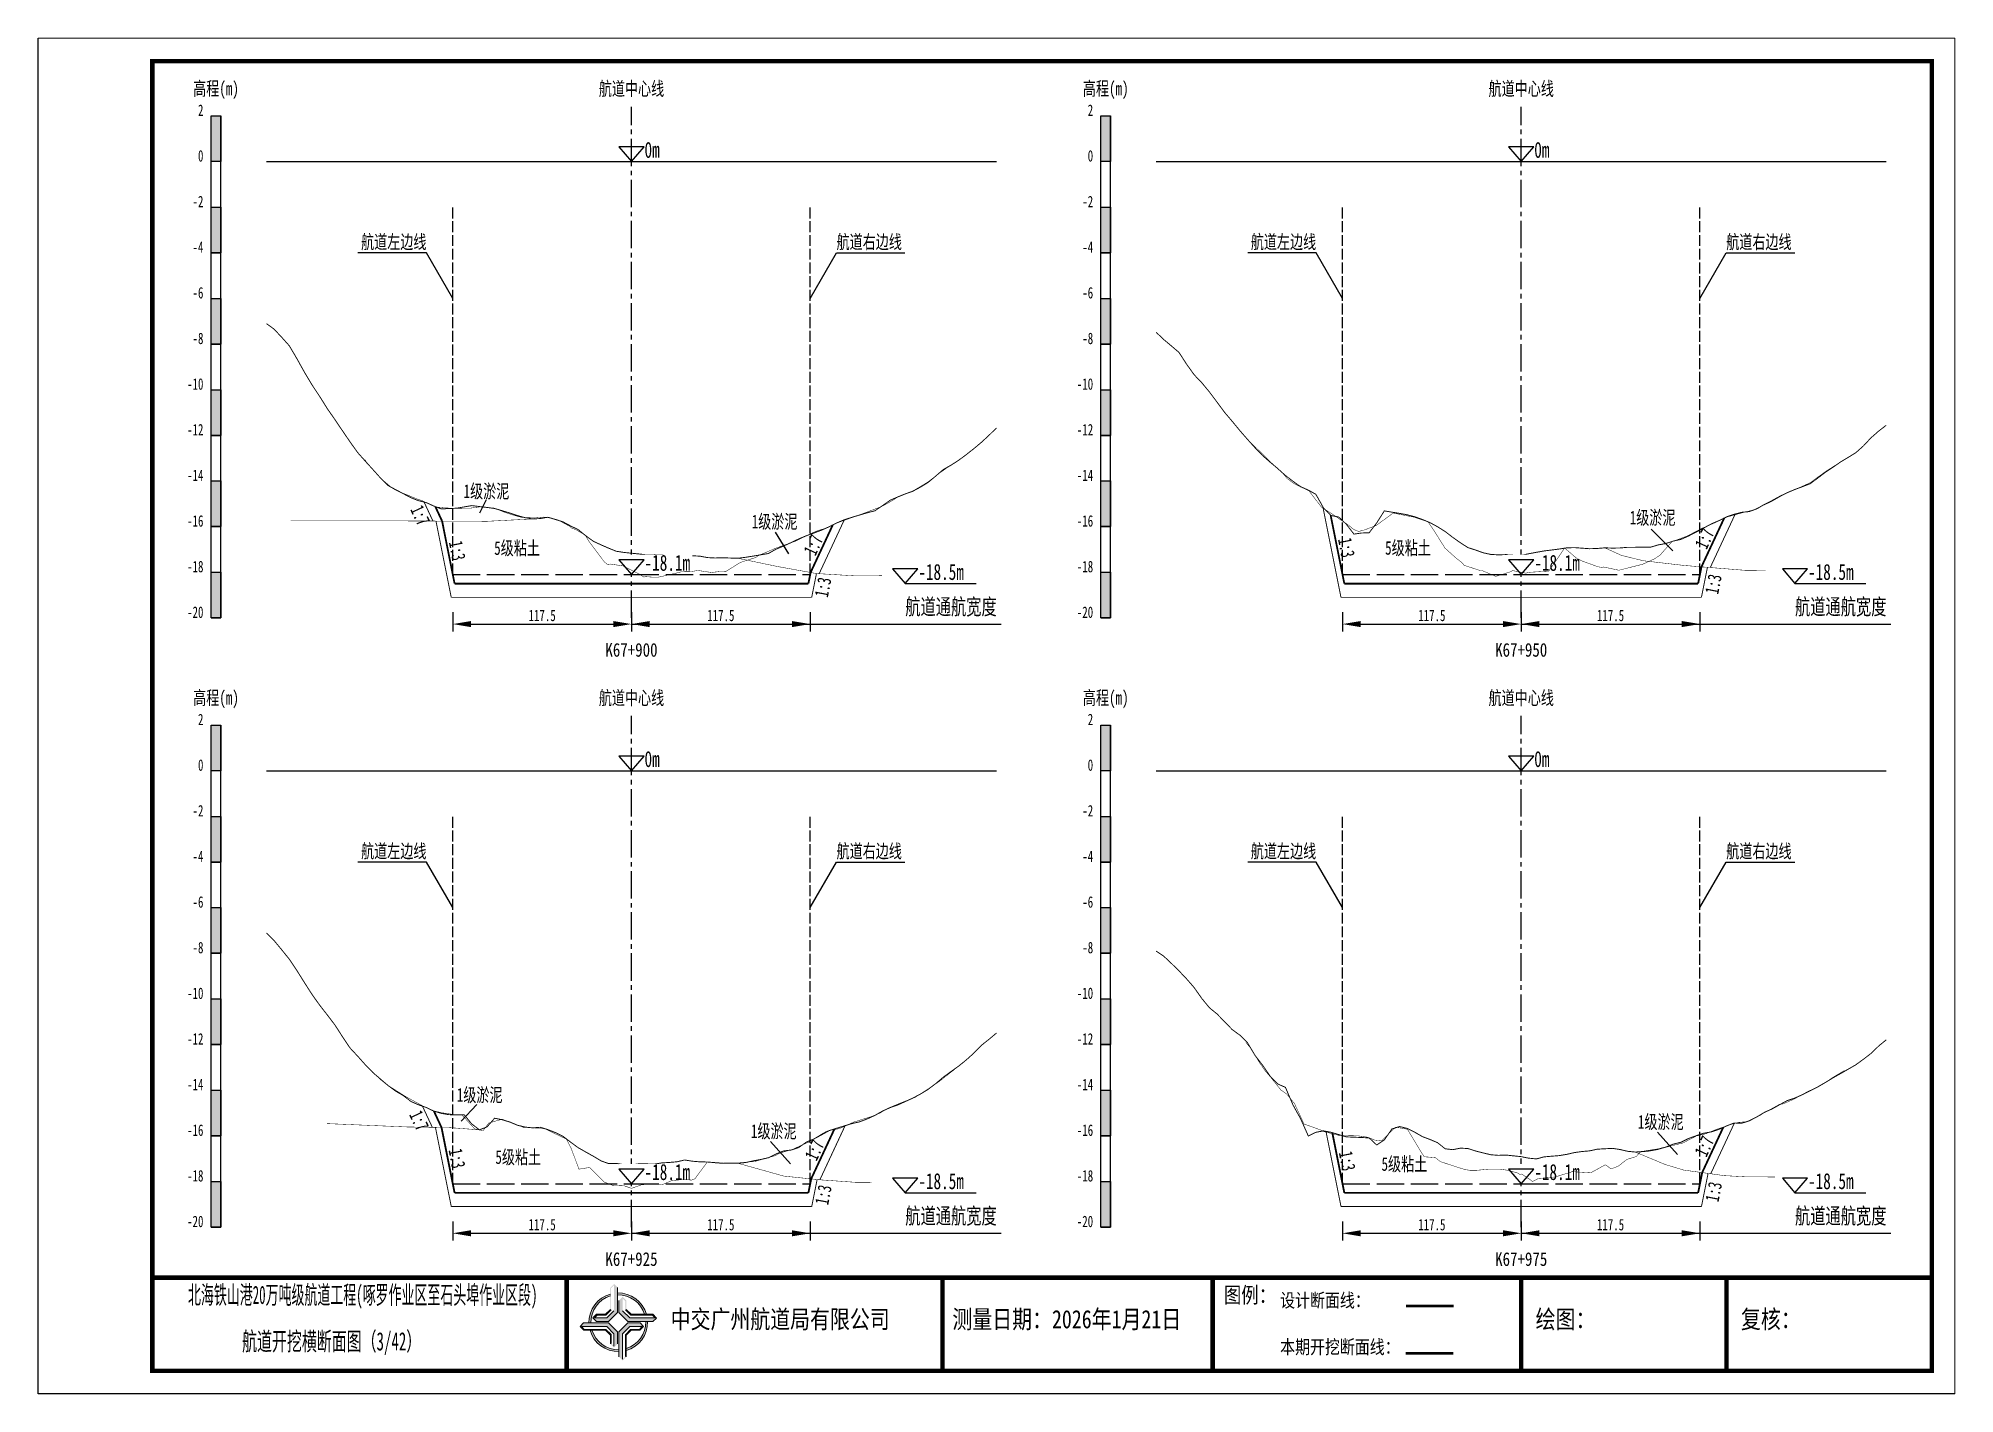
# Paper-space layout 'HDM_6' of a CAD drawing. Header units: millimetres. Extents: x 0 to 420, y 0 to 297.
# The model-space entities are those that its viewports show. They can reach past a viewport. Long polylines and large blocks are cut down to what shows.
import ezdxf
from ezdxf.enums import TextEntityAlignment as Align

# ---------------------------------------------------------------- set-up
doc = ezdxf.new("R2010")
doc.units = ezdxf.units.MM
for name, pattern in [('ACAD_ISO02W100', [15, 12, -3]), ('ACAD_ISO05W100', [33, 24, -3, 0, -3, 0, -3]), ('CENTER2', [1.125, 0.75, -0.125, 0.125, -0.125])]:
    doc.linetypes.add(name, pattern=pattern)
for name, color, linetype in [('0-图框图名', 2, 'Continuous'), ('0-桩号', 1, 'Continuous'), ('0-航道左右边线标注', 8, 'Continuous'), ('1-疏浚底高', 7, 'Continuous'), ('1-通航宽度', 7, 'Continuous'), ('1-通航底高', 7, 'Continuous'), ('202601', 5, 'Continuous'), ('DMX', 20, 'Continuous'), ('L1', 7, 'Continuous'), ('图幅外框线', 145, 'Continuous'), ('地质分层', 6, 'Continuous'), ('坡比', 1, 'Continuous'), ('尺寸标注', 1, 'Continuous'), ('开挖线', 4, 'Continuous'), ('标尺', 7, 'Continuous'), ('超挖线', 3, 'Continuous'), ('辅助框', 7, 'Continuous'), ('通航底面线', 7, 'ACAD_ISO02W100')]:
    doc.layers.add(name, color=color, linetype=linetype)
doc.styles.get("Standard").update_dxf_attribs({"font": 'arial.ttf'})
doc.styles.add('仿宋', font='仿宋_GB2312.ttf', dxfattribs={"width": 0.8})
doc.styles.add('仿宋GB2312', font='仿宋_GB2312.ttf', dxfattribs={"width": 0.7, "height": 2.5})
doc.styles.add('仿宋体', font='仿宋_GB2312.ttf', dxfattribs={"width": 0.8})
doc.dimstyles.new('2000', dxfattribs={"dimtxt": 3, "dimasz": 2.5, "dimexe": 1.25, "dimexo": 0.625, "dimtad": 1, "dimlfac": 2, "dimdsep": 46, "dimtxsty": 'Standard', "dimcen": 2.5, "dimadec": 0, "dimazin": 0, "dimtfac": 1, "dimtmove": 0, "dimatfit": 3, "dimfxl": 0, "dimarcsym": 0})

psp = doc.layouts.new('HDM_6')

msp = doc.modelspace()

# ---------------------------------------------------------------- texts
at = {"layer": '0-航道左右边线标注', "style": '仿宋', "width": 0.7}
for p in [(85.05983064061861, -2274.499999999984), (280.0598306419438, -2274.499999999984), (85.05983064162463, -2407.999999999984), (280.0598306419438, -2407.999999999984)]:
    msp.add_text('航道左边线', height=3, dxfattribs=at).set_placement(p, align=Align.BOTTOM_RIGHT)
for p in [(174.9401693584154, -2274.500000000016), (369.9401693584154, -2274.500000000016), (174.9401693581594, -2408.000000000016), (369.9401693598044, -2408.000000000016)]:
    msp.add_text('航道右边线', height=3, dxfattribs=at).set_placement(p, align=Align.BOTTOM_LEFT)
at = {"layer": '1-通航宽度', "style": '仿宋', "width": 0.7}
for p in [(190, -2354.85), (385, -2354.85), (190, -2488.35), (385, -2488.35)]:
    msp.add_text('航道通航宽度', height=3.5, dxfattribs=at).set_placement(p, align=Align.BOTTOM_LEFT)
at = {"layer": 'L1', "style": '仿宋', "width": 0.7}
for p in [(129.9999999999996, -2238.52892156085), (324.9999999999995, -2238.52892156085), (129.9999999999996, -2372.028921559919), (324.9999999999995, -2372.028921559919)]:
    msp.add_text('航道中心线', height=3, dxfattribs=at).set_placement(p, align=Align.MIDDLE_CENTER)
for p in [(132.856123795325, -2253.679669429315), (327.8561237953249, -2253.679669429315), (132.856123795325, -2387.179669428384), (327.8561237953249, -2387.179669428384)]:
    msp.add_text('0m ', height=3.5, dxfattribs=at).set_placement(p)
at = {"layer": '地质分层', "linetype": 'Continuous', "style": '仿宋GB2312', "width": 0.7}
for s, p in [('1级淤泥', (98.21425786266461, -2326.741917085932)), ('1级淤泥', (353.7952823679516, -2332.518531140176)), ('1级淤泥', (161.360606119919, -2333.384191165384)), ('5级粘土', (104.9191200835723, -2339.190468881548)), ('5级粘土', (300.182931827491, -2339.154603308416)), ('1级淤泥', (96.7251339510314, -2459.024330034805)), ('1级淤泥', (161.193418433437, -2466.962185671873)), ('1级淤泥', (355.592617601773, -2464.920659341486)), ('5级粘土', (105.182931826994, -2472.654603308416)), ('5级粘土', (299.393627514348, -2474.172902240719))]:
    msp.add_text(s, height=3, dxfattribs=at).set_placement(p, align=Align.MIDDLE_CENTER)
at = {"layer": '坡比', "style": '仿宋体', "width": 0.7}
for s, rotation, p in [('1:7', 295, (83.70244805816093, -2332.042756130571)), ('1:7', 65, (365.1898088113894, -2337.114167445321)), ('1:3', 281, (91.82341455569465, -2339.75236708886)), ('1:7', 65, (169.8746024678318, -2338.497687818327)), ('1:3', 281, (286.6912645571409, -2339.091617088572)), ('1:3', 79, (171.9831943911095, -2347.78206690528)), ('1:3', 79, (367.1194022212039, -2347.101027757294)), ('1:7', 295, (83.4586077967196, -2464.66375944227)), ('1:7', 65, (170.1208628767995, -2471.118719342513)), ('1:7', 65, (365.1509449583003, -2470.264734313879)), ('1:3', 281, (91.76102417204756, -2472.940415165591)), ('1:3', 281, (286.8748145566628, -2473.509367088667)), ('1:3', 79, (172.0540267406963, -2480.927905157347)), ('1:3', 79, (367.187761207767, -2480.259232821993))]:
    msp.add_text(s, height=3, rotation=rotation, dxfattribs=at).set_placement(p, align=Align.MIDDLE)
at = {"layer": '辅助框', "color": 7, "style": '仿宋GB2312'}
for s, width, p in [('北海铁山港20万吨级航道工程(啄罗作业区至石头埠作业区段)', 0.52, (71.09226410022075, -2502.841255904637)), ('         航道开挖横断面图（3/42）', 0.6, (56.94663041024859, -2513.028455383325))]:
    msp.add_text(s, height=4, dxfattribs=dict(at, width=width)).set_placement(p, align=Align.MIDDLE_CENTER)
at = {"layer": '辅助框', "insert": (259.8269339595721, -2501.131954133724), "char_height": 3.5, "width": 20.65205776894732, "attachment_point": 1, "style": '仿宋'}
msp.add_mtext('{\\C3;图例：}', dxfattribs=at)
at = {"layer": '辅助框', "color": 7, "lineweight": 50, "insert": (272.1653762105823, -2502.551345709766), "char_height": 3, "width": 26.24716962347821, "attachment_point": 1, "style": '仿宋'}
msp.add_mtext('设计断面线：', dxfattribs=at)
at = {"layer": '辅助框', "lineweight": 0, "char_height": 4, "width": 115.8863471220259, "attachment_point": 1}
for s, insert in [('{\\fKaiTi|b0|i0|c134|p49;\\W0.8;中交广州航道局有限公司}', (138.5828873355711, -2506.182042506852)), ('{\\fKaiTi|b0|i0|c134|p49;\\W0.8;测量日期：2026年1月21日}', (200.3284275265642, -2506.182042506852)), ('{\\fKaiTi|b0|i0|c134|p49;\\W0.8;绘图：}', (328.1550933696682, -2506.182042506852)), ('{\\fKaiTi|b0|i0|c134|p49;\\W0.8;复核：}', (373.1550933696682, -2506.182042506852))]:
    msp.add_mtext(s, dxfattribs=dict(at, insert=insert))
at = {"layer": '辅助框', "color": 1, "insert": (272.1653762105823, -2512.76036269807), "char_height": 3, "width": 26.24716962347821, "attachment_point": 1, "style": '仿宋'}
msp.add_mtext('本期开挖断面线：', dxfattribs=at)

# ---------------------------------------------------------------- blocks, each defined once
blk = doc.blocks.new('标尺')
at = {"layer": '标尺', "linetype": 'Continuous'}
for points in [[(-2.116669999959413, 100), (0, 100), (0, 90), (-2.116669999959413, 90)], [(-2.116669999959413, 80), (0, 80), (0, 70), (-2.116669999959413, 70)], [(-2.116669999959413, 60), (0, 60), (0, 50), (-2.116669999959413, 50)], [(-2.116669999959413, 40), (0, 40), (0, 30), (-2.116669999959413, 30)], [(-2.116669999959413, 20), (0, 20), (0, 10), (-2.116669999959413, 10)], [(-2.116669999959413, 0), (0, 0), (0, -10), (-2.116669999959413, -10)]]:
    blk.add_hatch(color=256, dxfattribs=at).paths.add_polyline_path(points)
for p, q in [((-2.116669999959413, -10), (-2.116669999959413, 100)), ((0, -10), (0, 100)), ((-2.116669999959413, 80), (0, 80)), ((-2.116669999959413, 70), (0, 70)), ((-2.116669999959413, 60), (0, 60)), ((-2.116669999959413, 50), (0, 50)), ((-2.116669999959413, 40), (0, 40)), ((-2.116669999959413, 30), (0, 30)), ((-2.116669999959413, 20), (0, 20)), ((-2.116669999959413, 10), (0, 10)), ((-2.116669999959413, 0), (0, 0)), ((-2.116669999959413, -10), (0, -10))]:
    blk.add_line(p, q, dxfattribs=at)
at = {"layer": '标尺'}
for points in [[(-2.116669999959413, 100), (0, 100), (0, 90), (-2.116669999959413, 90)], [(-2.116669999959413, 100), (0, 100), (0, 90), (-2.116669999959413, 90)], [(-2.116669999959413, 80), (0, 80), (0, 70), (-2.116669999959413, 70)], [(-2.116669999959413, 80), (0, 80), (0, 70), (-2.116669999959413, 70)], [(-2.116669999959413, 60), (0, 60), (0, 50), (-2.116669999959413, 50)], [(-2.116669999959413, 60), (0, 60), (0, 50), (-2.116669999959413, 50)], [(-2.116669999959413, 40), (0, 40), (0, 30), (-2.116669999959413, 30)], [(-2.116669999959413, 40), (0, 40), (0, 30), (-2.116669999959413, 30)], [(-2.116669999959413, 20), (0, 20), (0, 10), (-2.116669999959413, 10)], [(-2.116669999959413, 20), (0, 20), (0, 10), (-2.116669999959413, 10)], [(-2.116669999959413, 0), (0, 0), (0, -10), (-2.116669999959413, -10)], [(-2.116669999959413, 0), (0, 0), (0, -10), (-2.116669999959413, -10)]]:
    blk.add_lwpolyline(points, close=True, dxfattribs=at)
at = {"layer": '标尺', "style": '仿宋GB2312', "width": 0.7}
blk.add_text('高程(m)', height=3, dxfattribs=at).set_placement((-1.058334999950603, 106.0000000009313), align=Align.MIDDLE_CENTER)
for s, p in [('2', (-3.816669999971054, 100)), ('0', (-3.816669999971054, 90)), ('-2', (-3.816669999971054, 80)), ('-4', (-3.816669999971054, 70)), ('-6', (-3.816669999971054, 60)), ('-8', (-3.816669999971054, 50)), ('-10', (-3.816669999971054, 40)), ('-12', (-3.816669999971054, 30)), ('-14', (-3.816669999971054, 20)), ('-16', (-3.816669999971054, 10)), ('-18', (-3.816669999971054, 0)), ('-20', (-3.816669999971054, -10))]:
    blk.add_text(s, height=2.5, dxfattribs=at).set_placement(p, align=Align.RIGHT)
blk = doc.blocks.new('*D181')
at = {"layer": 'Defpoints', "color": 0, "ltscale": 0.5}
for p in [(90.8333333324858, -2345), (130, -2345), (130, -2355.854308734861)]:
    blk.add_point(p, dxfattribs=at)
at = {"layer": '尺寸标注', "color": 0, "lineweight": -2, "ltscale": 0.5}
for p, q in [((90.8333333324858, -2353.25), (90.8333333324858, -2357.454308734861)), ((94.8333333324858, -2355.854308734861), (126, -2355.854308734861)), ((130, -2353.25), (130, -2357.454308734861))]:
    blk.add_line(p, q, dxfattribs=at)
at = {"layer": '尺寸标注', "color": 0, "ltscale": 0.5}
for points in [[(94.8333333324858, -2355.187642068194), (94.8333333324858, -2356.520975401527), (90.8333333324858, -2355.854308734861)], [(126, -2355.187642068194), (126, -2356.520975401527), (130, -2355.854308734861)]]:
    blk.add_solid(points, dxfattribs=at)
at = {"layer": '尺寸标注', "color": 0, "ltscale": 0.5, "insert": (110.4166666662429, -2353.979308734861), "char_height": 2.5, "attachment_point": 5, "style": '仿宋GB2312'}
blk.add_mtext('117.5', dxfattribs=at)
blk = doc.blocks.new('*D182')
at = {"layer": 'Defpoints', "color": 0, "ltscale": 0.5}
for p in [(90.83333333349181, -2478.5), (130, -2478.5), (130, -2489.354278752378)]:
    blk.add_point(p, dxfattribs=at)
at = {"layer": '尺寸标注', "color": 0, "lineweight": -2, "ltscale": 0.5}
for p, q in [((90.83333333349181, -2486.75), (90.83333333349181, -2490.954278752378)), ((94.83333333349181, -2489.354278752378), (126, -2489.354278752378)), ((130, -2486.75), (130, -2490.954278752378))]:
    blk.add_line(p, q, dxfattribs=at)
at = {"layer": '尺寸标注', "color": 0, "ltscale": 0.5}
for points in [[(94.83333333349181, -2488.687612085712), (94.83333333349181, -2490.020945419045), (90.83333333349181, -2489.354278752378)], [(126, -2488.687612085712), (126, -2490.020945419045), (130, -2489.354278752378)]]:
    blk.add_solid(points, dxfattribs=at)
at = {"layer": '尺寸标注', "color": 0, "ltscale": 0.5, "insert": (110.4166666667459, -2487.479278752378), "char_height": 2.5, "attachment_point": 5, "style": '仿宋GB2312'}
blk.add_mtext('117.5', dxfattribs=at)
blk = doc.blocks.new('*D183')
at = {"layer": 'Defpoints', "color": 0, "ltscale": 0.5}
for p in [(285.833333333811, -2345), (325, -2345), (325, -2355.854042259117)]:
    blk.add_point(p, dxfattribs=at)
at = {"layer": '尺寸标注', "color": 0, "lineweight": -2, "ltscale": 0.5}
for p, q in [((285.833333333811, -2353.25), (285.833333333811, -2357.454042259117)), ((289.833333333811, -2355.854042259117), (321, -2355.854042259117)), ((325, -2353.25), (325, -2357.454042259117))]:
    blk.add_line(p, q, dxfattribs=at)
at = {"layer": '尺寸标注', "color": 0, "ltscale": 0.5}
for points in [[(289.833333333811, -2355.18737559245), (289.833333333811, -2356.520708925783), (285.833333333811, -2355.854042259117)], [(321, -2355.18737559245), (321, -2356.520708925783), (325, -2355.854042259117)]]:
    blk.add_solid(points, dxfattribs=at)
at = {"layer": '尺寸标注', "color": 0, "ltscale": 0.5, "insert": (305.4166666669055, -2353.979042259117), "char_height": 2.5, "attachment_point": 5, "style": '仿宋GB2312'}
blk.add_mtext('117.5', dxfattribs=at)
blk = doc.blocks.new('*D184')
at = {"layer": 'Defpoints', "color": 0, "ltscale": 0.5}
for p in [(285.833333333811, -2478.5), (325, -2478.5), (325, -2489.354012222901)]:
    blk.add_point(p, dxfattribs=at)
at = {"layer": '尺寸标注', "color": 0, "lineweight": -2, "ltscale": 0.5}
for p, q in [((285.833333333811, -2486.75), (285.833333333811, -2490.9540122229)), ((289.833333333811, -2489.354012222901), (321, -2489.354012222901)), ((325, -2486.75), (325, -2490.9540122229))]:
    blk.add_line(p, q, dxfattribs=at)
at = {"layer": '尺寸标注', "color": 0, "ltscale": 0.5}
for points in [[(289.833333333811, -2488.687345556234), (289.833333333811, -2490.020678889567), (285.833333333811, -2489.354012222901)], [(321, -2488.687345556234), (321, -2490.020678889567), (325, -2489.354012222901)]]:
    blk.add_solid(points, dxfattribs=at)
at = {"layer": '尺寸标注', "color": 0, "ltscale": 0.5, "insert": (305.4166666669055, -2487.479012222901), "char_height": 2.5, "attachment_point": 5, "style": '仿宋GB2312'}
blk.add_mtext('117.5', dxfattribs=at)
blk = doc.blocks.new('*D122')
at = {"layer": 'Defpoints', "color": 0, "ltscale": 0.5}
for p in [(130, -2345), (169.16666666649, -2345), (169.16666666649, -2355.854255230315)]:
    blk.add_point(p, dxfattribs=at)
at = {"layer": '尺寸标注', "color": 0, "lineweight": -2, "ltscale": 0.5}
for p, q in [((130, -2353.25), (130, -2357.454255230315)), ((134, -2355.854255230315), (165.16666666649, -2355.854255230315)), ((169.16666666649, -2353.25), (169.16666666649, -2357.454255230315))]:
    blk.add_line(p, q, dxfattribs=at)
at = {"layer": '尺寸标注', "color": 0, "ltscale": 0.5}
for points in [[(134, -2355.187588563649), (134, -2356.520921896982), (130, -2355.854255230315)], [(165.16666666649, -2355.187588563649), (165.16666666649, -2356.520921896982), (169.16666666649, -2355.854255230315)]]:
    blk.add_solid(points, dxfattribs=at)
at = {"layer": '尺寸标注', "color": 0, "ltscale": 0.5, "insert": (149.583333333245, -2353.979255230315), "char_height": 2.5, "attachment_point": 5, "style": '仿宋GB2312'}
blk.add_mtext('117.5', dxfattribs=at)
blk = doc.blocks.new('*D123')
at = {"layer": 'Defpoints', "color": 0, "ltscale": 0.5}
for p in [(130, -2478.5), (169.166666666234, -2478.5), (169.166666666234, -2489.354225237044)]:
    blk.add_point(p, dxfattribs=at)
at = {"layer": '尺寸标注', "color": 0, "lineweight": -2, "ltscale": 0.5}
for p, q in [((130, -2486.75), (130, -2490.954225237044)), ((134, -2489.354225237044), (165.166666666234, -2489.354225237044)), ((169.166666666234, -2486.75), (169.166666666234, -2490.954225237044))]:
    blk.add_line(p, q, dxfattribs=at)
at = {"layer": '尺寸标注', "color": 0, "ltscale": 0.5}
for points in [[(134, -2488.687558570378), (134, -2490.020891903711), (130, -2489.354225237044)], [(165.166666666234, -2488.687558570378), (165.166666666234, -2490.020891903711), (169.166666666234, -2489.354225237044)]]:
    blk.add_solid(points, dxfattribs=at)
at = {"layer": '尺寸标注', "color": 0, "ltscale": 0.5, "insert": (149.583333333117, -2487.479225237044), "char_height": 2.5, "attachment_point": 5, "style": '仿宋GB2312'}
blk.add_mtext('117.5', dxfattribs=at)
blk = doc.blocks.new('*D124')
at = {"layer": 'Defpoints', "color": 0, "ltscale": 0.5}
for p in [(325, -2345), (364.16666666649, -2345), (364.16666666649, -2355.853988708624)]:
    blk.add_point(p, dxfattribs=at)
at = {"layer": '尺寸标注', "color": 0, "lineweight": -2, "ltscale": 0.5}
for p, q in [((325, -2353.25), (325, -2357.453988708624)), ((329, -2355.853988708624), (360.16666666649, -2355.853988708624)), ((364.16666666649, -2353.25), (364.16666666649, -2357.453988708624))]:
    blk.add_line(p, q, dxfattribs=at)
at = {"layer": '尺寸标注', "color": 0, "ltscale": 0.5}
for points in [[(329, -2355.187322041958), (329, -2356.520655375291), (325, -2355.853988708624)], [(360.16666666649, -2355.187322041958), (360.16666666649, -2356.520655375291), (364.16666666649, -2355.853988708624)]]:
    blk.add_solid(points, dxfattribs=at)
at = {"layer": '尺寸标注', "color": 0, "ltscale": 0.5, "insert": (344.583333333245, -2353.978988708624), "char_height": 2.5, "attachment_point": 5, "style": '仿宋GB2312'}
blk.add_mtext('117.5', dxfattribs=at)
blk = doc.blocks.new('*D125')
at = {"layer": 'Defpoints', "color": 0, "ltscale": 0.5}
for p in [(325, -2478.5), (364.166666667879, -2478.5), (364.166666667879, -2489.353958661609)]:
    blk.add_point(p, dxfattribs=at)
at = {"layer": '尺寸标注', "color": 0, "lineweight": -2, "ltscale": 0.5}
for p, q in [((325, -2486.75), (325, -2490.953958661609)), ((329, -2489.353958661609), (360.166666667879, -2489.353958661609)), ((364.166666667879, -2486.75), (364.166666667879, -2490.953958661609))]:
    blk.add_line(p, q, dxfattribs=at)
at = {"layer": '尺寸标注', "color": 0, "ltscale": 0.5}
for points in [[(329, -2488.687291994942), (329, -2490.020625328275), (325, -2489.353958661609)], [(360.166666667879, -2488.687291994942), (360.166666667879, -2490.020625328275), (364.166666667879, -2489.353958661609)]]:
    blk.add_solid(points, dxfattribs=at)
at = {"layer": '尺寸标注', "color": 0, "ltscale": 0.5, "insert": (344.5833333339395, -2487.478958661609), "char_height": 2.5, "attachment_point": 5, "style": '仿宋GB2312'}
blk.add_mtext('117.5', dxfattribs=at)
blk = doc.blocks.new('通航底高')
at = {"layer": '1-通航底高'}
for p, q in [((-2.762494692986365, 3.232132659759372), (5.923793651163578e-06, 6.932765245437622e-06)), ((2.762506540631875, 3.232132659759372), (-2.762494692986365, 3.232132659759372)), ((5.923793651163578e-06, 6.932765245437622e-06), (2.762506540631875, 3.232132659759372))]:
    blk.add_line(p, q, dxfattribs=at)
at = {"layer": '1-通航底高', "style": '仿宋', "width": 0.7}
blk.add_attdef('通航底高', (2.856129719933961, 0.8203305718488991), '', height=3.5, dxfattribs=at)
blk = doc.blocks.new('疏浚底高')
at = {"layer": '1-疏浚底高'}
for p, q in [((-2.762500616780017, 3.232125726994127), (0, 0)), ((2.762500616838224, 3.232125726994127), (-2.762500616780017, 3.232125726994127)), ((0, 0), (2.762500616838224, 3.232125726994127)), ((-5.923793651163578e-06, -6.932765245437622e-06), (15.51466270413067, -6.932765245437622e-06))]:
    blk.add_line(p, q, dxfattribs=at)
at = {"layer": '1-疏浚底高', "style": '仿宋', "width": 0.7}
blk.add_attdef('疏浚底高', (2.856123796140309, 0.8203236390836537), '', height=3.5, dxfattribs=at)

# ---------------------------------------------------------------- hatches: boundary and pattern name
at = {"layer": '辅助框'}
h = msp.add_hatch(color=5, dxfattribs=at)
edge = h.paths.add_edge_path()
edge.add_ellipse((127.1048981643207, -2508.849361724156), major_axis=(-6.017077195920141, 1.733884546287947e-06), ratio=0.9999999825377229, start_angle=-73.21171767175571, end_angle=1.446762146054482, ccw=False)
edge.add_line((125.3669512679763, -2503.088740434902), (125.3669512679763, -2502.667564622419))
edge.add_ellipse((127.1048981643207, -2508.849361724156), major_axis=(-6.421454345493813, 3.783831980513644e-06), ratio=0.9999999825377264, start_angle=-74.29719975771904, end_angle=1.35689506309039)
edge.add_line((120.685244392354, -2509.001418437975), (121.0897390786894, -2509.001279624957))
edge = h.paths.add_edge_path()
edge.add_ellipse((127.1048981643207, -2508.849361724156), major_axis=(-6.017077195920906, 2.624791690933952e-07), ratio=0.9999999825377339, start_angle=196.7802887631043, end_angle=271.43091869106274, ccw=False)
edge.add_line((132.865761531014, -2507.112217217224), (133.2869208644516, -2507.112217217224))
edge.add_ellipse((127.1048981643207, -2508.849361724156), major_axis=(-6.42145434549481, 2.055023733972632e-07), ratio=0.9999999825377471, start_angle=195.6953323995753, end_angle=271.3407921785149)
edge.add_line((126.954642100472, -2502.429665483731), (126.954642100472, -2502.834160818356))
edge = h.paths.add_edge_path()
edge.add_ellipse((127.1048981643207, -2508.849361724156), major_axis=(-6.421454345494847, 2.398647111377442e-07), ratio=0.9999999825377328, start_angle=105.7065267224622, end_angle=181.3336320078198)
edge.add_line((133.5246130752154, -2508.699907793301), (133.1201189920195, -2508.699907793301))
edge.add_ellipse((127.1048981643207, -2508.849361724156), major_axis=(-6.017077195920033, 3.038804149501319e-06), ratio=0.9999999825377467, start_angle=106.79232762585761, end_angle=181.4233031416354, ccw=False)
edge.add_line((128.8432505386062, -2514.609860479134), (128.8432505386062, -2515.03104462673))
edge = h.paths.add_edge_path()
edge.add_ellipse((127.1048981643207, -2508.849361724156), major_axis=(6.017077195919978, 2.129043967020969e-06), ratio=0.9999999825377341, start_angle=196.8039056354283, end_angle=271.4347580706571, ccw=False)
edge.add_line((121.3447520370073, -2510.588882915514), (120.9235845124311, -2510.589027449148))
edge.add_ellipse((127.1048981643207, -2508.849361724156), major_axis=(6.421454345494965, 1.010893226884053e-06), ratio=0.9999999825377122, start_angle=195.7186902341801, end_angle=271.3444001294426)
edge.add_line((127.2555596847124, -2515.269048223275), (127.2555596847124, -2514.864552247542))
h = msp.add_hatch(color=5, dxfattribs=at)
h.paths.add_polyline_path([(126.954642100472, -2501.24553191449), (126.1757059279866, -2500.467633330601), (125.3669512679763, -2501.276153838413), (125.3669512679763, -2506.036597661751), (124.2904413528032, -2507.11202307679), (122.3438002486713, -2507.11202307679), (121.547657017488, -2507.907358598965), (122.3430715377517, -2508.699178398865), (124.9786409011371, -2508.699178398865), (126.954642100472, -2506.723855132359)])
h.paths.add_polyline_path([(126.1454878371842, -2506.33503367235), (124.5901777511127, -2507.890380010384), (121.8645652053542, -2507.890380010384), (122.4652603744157, -2507.292388774889), (124.4098916061111, -2507.292388774889), (125.5465556777604, -2506.124466802376), (125.5465556777604, -2501.365021880406), (126.1454878371842, -2500.767331255215)], flags=16)
h = msp.add_hatch(color=5, dxfattribs=at)
h.paths.add_polyline_path([(129.2303930922933, -2508.699907793301), (134.7087164382525, -2508.699907793301), (135.4866149795241, -2507.920971685188), (134.6780945357866, -2507.112217217224), (129.9176505202837, -2507.112217217224), (128.8422251479812, -2506.035707109707), (128.8422251479812, -2504.089066240566), (128.0468895400651, -2503.292922881382), (127.2550698898025, -2504.08833735873), (127.2550698898025, -2506.723906743782)])
h.paths.add_polyline_path([(128.0638682998307, -2506.335443486946), (128.0638682998307, -2503.609831133144), (128.6618594283648, -2504.210526152867), (128.6618594283648, -2506.15515742709), (129.8297815505452, -2507.291821563022), (134.5892263869829, -2507.291821563022), (135.1869169906266, -2507.890753594178), (129.6192146590836, -2507.890753594178)], flags=16)
h = msp.add_hatch(color=5, dxfattribs=at)
h.paths.add_polyline_path([(124.9782503555007, -2508.999945122498), (119.4999273299761, -2509.001825176257), (118.7222961379476, -2509.781028228062), (119.531094078023, -2510.589505327481), (124.2915378371663, -2510.587871709603), (125.3673325637467, -2511.664012334602), (125.368000605721, -2513.610653374451), (126.1636093948074, -2514.406523638027), (126.9551560134478, -2513.610837432163), (126.9542515548356, -2510.975268389004)])
h.paths.add_polyline_path([(126.1455864882953, -2511.364009014147), (126.1465218581743, -2514.089621367711), (125.5483246261068, -2513.489131426113), (125.5476572890766, -2511.544500322598), (124.3793451339193, -2510.408237114685), (119.6199005752094, -2510.409870391148), (119.0220044661946, -2509.811143438118), (124.5897064986713, -2509.809232793587)], flags=16)
h = msp.add_hatch(color=5, dxfattribs=at)
h.paths.add_polyline_path([(129.2315609054156, -2508.999116606968), (127.2555596847124, -2510.974439873474), (127.2555596847124, -2516.452763262051), (128.034495878566, -2517.230661675232), (128.8432505386062, -2516.42214116742), (128.8432505386062, -2511.661697344082), (129.9197604537494, -2510.586271929043), (131.8664015578814, -2510.586271929043), (132.6625447677262, -2509.790936406868), (131.8671302474625, -2508.999116606968)])
h.paths.add_polyline_path([(129.6200240768082, -2509.807915166633), (132.34563657986, -2509.807915166633), (131.744941432137, -2510.405906230944), (129.8003101791031, -2510.405906230944), (128.6636461074538, -2511.573828203457), (128.6636461074538, -2516.333273125428), (128.0647139693685, -2516.930963750619), (128.0647139693685, -2511.363261333483)], flags=16)

# ---------------------------------------------------------------- linework, layer by layer
at = {"layer": '0-航道左右边线标注', "linetype": 'ACAD_ISO02W100', "ltscale": 0.2}
for points in [[(90.83333333248538, -2345), (90.83333333248538, -2264.5)], [(169.1666666664896, -2345), (169.1666666664896, -2264.5)], [(285.833333333811, -2345), (285.833333333811, -2264.5)], [(364.1666666664901, -2345), (364.1666666664901, -2264.5)], [(90.83333333349219, -2478.5), (90.83333333349219, -2398)], [(169.1666666662341, -2478.5), (169.1666666662341, -2398)], [(285.833333333811, -2478.5), (285.833333333811, -2398)], [(364.1666666678789, -2478.5), (364.1666666678789, -2398)]]:
    msp.add_lwpolyline(points, dxfattribs=at)
at = {"layer": '0-航道左右边线标注'}
for points in [[(90.8333333324858, -2284.5), (85.05983064061861, -2274.499999999984), (70.05983064061861, -2274.49999999994)], [(169.16666666649, -2284.5), (174.9401693584154, -2274.500000000016), (189.9401693584154, -2274.50000000006)], [(285.833333333811, -2284.5), (280.0598306419438, -2274.499999999984), (265.0598306419438, -2274.49999999994)], [(364.16666666649, -2284.5), (369.9401693584154, -2274.500000000016), (384.9401693584154, -2274.50000000006)], [(90.83333333349181, -2418), (85.05983064162463, -2407.999999999984), (70.05983064162463, -2407.99999999994)], [(169.166666666234, -2418), (174.9401693581594, -2408.000000000016), (189.9401693581594, -2408.00000000006)], [(285.833333333811, -2418), (280.0598306419438, -2407.999999999984), (265.0598306419438, -2407.99999999994)], [(364.166666667879, -2418), (369.9401693598044, -2408.000000000016), (384.9401693598044, -2408.00000000006)]]:
    msp.add_lwpolyline(points, dxfattribs=at)
at = {"layer": '1-通航宽度'}
for points in [[(130, -2355.85), (211, -2355.85)], [(325, -2355.85), (406, -2355.85)], [(130, -2489.35), (211, -2489.35)], [(325, -2489.35), (406, -2489.35)]]:
    msp.add_lwpolyline(points, dxfattribs=at)
at = {"layer": 'DMX', "color": 7, "linetype": 'Continuous', "const_width": 0.2}
for points in [[(49.99999999999976, -2290.009999999776), (50, -2290.009999999776), (51.66666666668607, -2291.225000000093), (53.33333333331393, -2293.004999999888), (55, -2294.865000000224), (56.66666666668607, -2297.685000000056), (58.33333333331393, -2300.689999999944), (60, -2303.475000000093), (61.66666666668607, -2305.979999999981), (63.33333333331393, -2308.645000000019), (65, -2311.040000000037), (66.66666666668607, -2313.509999999776), (68.33333333331393, -2315.955000000075), (70, -2318.279999999795), (71.66666666668607, -2320.165000000037), (73.33333333331393, -2321.995000000112), (75, -2323.854999999981), (76.66666666668607, -2325.509999999776), (78.33333333331393, -2326.410000000149), (80, -2327.285000000149), (81.66666666668607, -2328.165000000037), (83.33333333331393, -2328.819999999832), (85, -2329.225000000093), (86.66666666668607, -2329.990000000224), (88.33333333331393, -2330.629999999888), (90, -2330.535000000149), (91.66666666668607, -2330.464999999851), (93.33333333331393, -2330.180000000168), (95, -2329.895000000019), (96.66666666668607, -2330.104999999981), (98.33333333331393, -2330.299999999814), (100, -2330.524999999907), (101.6666666666861, -2331.020000000019), (103.3333333333139, -2331.520000000019), (105, -2332.080000000075), (106.6666666666861, -2332.540000000037), (108.3333333333139, -2332.819999999832), (110, -2332.729999999981), (111.6666666666861, -2332.444999999832), (113.3333333333139, -2332.930000000168), (115, -2333.464999999851), (116.6666666666861, -2334.354999999981), (118.3333333333139, -2335.165000000037), (120, -2336.520000000019), (121.6666666666861, -2337.729999999981), (123.3333333333139, -2338.5), (125, -2339.225000000093), (126.6666666666861, -2339.899999999907), (128.3333333333139, -2340.154999999795), (130, -2340.330000000075), (131.6666666666861, -2340.495000000112), (133.3333333333139, -2340.680000000168), (135, -2340.634999999776), (136.6666666666861, -2340.649999999907), (138.3333333333139, -2340.979999999981), (140, -2340.899999999907), (141.6666666666861, -2340.759999999776), (143.3333333333139, -2340.884999999776), (145, -2340.975000000093), (146.6666666666861, -2341.290000000037), (148.3333333333139, -2341.375), (150, -2341.330000000075), (151.6666666666861, -2341.384999999776), (153.3333333333139, -2341.435000000056), (155, -2341.225000000093), (156.6666666666861, -2340.959999999963), (158.3333333333139, -2340.674999999814), (160, -2340.395000000019), (161.6666666666861, -2339.455000000075), (163.3333333333139, -2338.745000000112), (165, -2337.995000000112), (166.6666666666861, -2337.189999999944), (168.3333333333139, -2336.495000000112), (170, -2335.899999999907), (171.6666666666861, -2335.26500000013), (173.3333333333139, -2334.529999999795), (175, -2333.689999999944), (176.6666666666861, -2332.98499999987), (178.3333333333139, -2332.459999999963), (180, -2331.955000000075), (181.6666666666861, -2331.464999999851), (183.3333333333139, -2331.044999999925), (185, -2329.919999999925), (186.6666666666861, -2328.740000000224), (188.3333333333139, -2328.004999999888), (190, -2327.330000000075), (191.6666666666861, -2326.745000000112), (193.3333333333139, -2325.845000000205), (195, -2324.830000000075), (196.6666666666861, -2323.435000000056), (198.3333333333139, -2321.995000000112), (200, -2321.049999999814), (201.6666666666861, -2319.990000000224), (203.3333333333139, -2318.754999999888), (205, -2317.444999999832), (206.6666666666861, -2316.049999999814), (208.3333333333139, -2314.509999999776), (209.9999999999996, -2312.875)], [(245, -2291.919999999925), (245, -2291.919999999925), (246.6666666666861, -2293.51500000013), (248.3333333333139, -2294.910000000149), (250, -2296.330000000075), (251.6666666666861, -2298.910000000149), (253.3333333333139, -2301.23499999987), (255, -2302.979999999981), (256.6666666666861, -2304.995000000112), (258.3333333333139, -2307.214999999851), (260, -2309.475000000093), (261.6666666666861, -2311.430000000168), (263.3333333333139, -2313.455000000075), (265, -2315.365000000224), (266.6666666666861, -2317.225000000093), (268.3333333333139, -2318.950000000186), (270, -2320.399999999907), (271.6666666666861, -2321.805000000168), (273.3333333333139, -2323.305000000168), (275, -2324.580000000075), (276.6666666666861, -2325.76500000013), (278.3333333333139, -2326.490000000224), (280, -2327.430000000168), (281.6666666666861, -2330.395000000019), (283.3333333333139, -2332.075000000186), (285, -2332.404999999795), (286.6666666666861, -2333.975000000093), (288.3333333333139, -2336.14000000013), (290, -2335.899999999907), (291.6666666666861, -2335.850000000093), (293.3333333333139, -2333.680000000168), (295, -2331.055000000168), (296.6666666666861, -2331.330000000075), (298.3333333333139, -2331.600000000093), (300, -2331.904999999795), (301.6666666666861, -2332.345000000205), (303.3333333333139, -2332.935000000056), (305, -2333.625), (306.6666666666861, -2334.529999999795), (308.3333333333139, -2335.580000000075), (310, -2336.854999999981), (311.6666666666861, -2338.035000000149), (313.3333333333139, -2339.100000000093), (315, -2339.629999999888), (316.6666666666861, -2340.23499999987), (318.3333333333139, -2340.595000000205), (320, -2340.685000000056), (321.6666666666861, -2340.629999999888), (323.3333333333139, -2340.714999999851), (325, -2340.76500000013), (326.6666666666861, -2340.439999999944), (328.3333333333139, -2340.129999999888), (330, -2339.834999999963), (331.6666666666861, -2339.625), (333.3333333333139, -2339.410000000149), (335, -2339.145000000019), (336.6666666666861, -2339.104999999981), (338.3333333333139, -2339.220000000205), (340, -2339.345000000205), (341.6666666666861, -2339.285000000149), (343.3333333333139, -2339.149999999907), (345, -2339.209999999963), (346.6666666666861, -2339.174999999814), (348.3333333333139, -2339.029999999795), (350, -2339.029999999795), (351.6666666666861, -2338.98499999987), (353.3333333333139, -2339.01500000013), (355, -2338.509999999776), (356.6666666666861, -2338.214999999851), (358.3333333333139, -2337.665000000037), (360, -2337.299999999814), (361.6666666666861, -2336.555000000168), (363.3333333333139, -2335.705000000075), (365, -2334.805000000168), (366.6666666666861, -2333.910000000149), (368.3333333333139, -2333.194999999832), (370, -2332.354999999981), (371.6666666666861, -2331.794999999925), (373.3333333333139, -2331.365000000224), (375, -2331.200000000186), (376.6666666666861, -2330.584999999963), (378.3333333333139, -2329.615000000224), (380, -2328.779999999795), (381.6666666666861, -2327.865000000224), (383.3333333333139, -2327.055000000168), (385, -2326.350000000093), (386.6666666666861, -2325.73499999987), (388.3333333333139, -2325.089999999851), (390, -2323.865000000224), (391.6666666666861, -2322.584999999963), (393.3333333333139, -2321.495000000112), (395, -2320.319999999832), (396.6666666666861, -2319.330000000075), (398.3333333333139, -2318.305000000168), (400, -2316.819999999832), (401.6666666666861, -2315.035000000149), (403.3333333333139, -2313.569999999832), (405, -2312.290000000037)], [(49.99999999999973, -2423.560000000056), (50, -2423.560000000056), (51.66666666668607, -2425.205000000075), (53.33333333331393, -2427.220000000205), (55, -2429.279999999795), (56.66666666668607, -2431.774999999907), (58.33333333331393, -2434.430000000168), (60, -2437.040000000037), (61.66666666668607, -2439.370000000112), (63.33333333331393, -2441.509999999776), (65, -2443.694999999832), (66.66666666668607, -2446.294999999925), (68.33333333331393, -2448.770000000019), (70, -2450.555000000168), (71.66666666668607, -2452.419999999925), (73.33333333331393, -2454.149999999907), (75, -2455.569999999832), (76.66666666668607, -2456.990000000224), (78.33333333331393, -2458.214999999851), (80, -2459.189999999944), (81.66666666668607, -2460.470000000205), (83.33333333331393, -2461.205000000075), (85, -2461.779999999795), (86.66666666668607, -2462.580000000075), (88.33333333331393, -2463.080000000075), (90, -2463.365000000224), (91.66666666668607, -2463.404999999795), (93.33333333331393, -2463.384999999776), (95, -2465.399999999907), (96.66666666668607, -2466.685000000056), (98.33333333331393, -2466.049999999814), (100, -2464.14000000013), (101.6666666666861, -2464.470000000205), (103.3333333333139, -2464.975000000093), (105, -2465.669999999925), (106.6666666666861, -2466.084999999963), (108.3333333333139, -2466.25), (110, -2466.125), (111.6666666666861, -2466.634999999776), (113.3333333333139, -2467.294999999925), (115, -2468.10999999987), (116.6666666666861, -2469.39000000013), (118.3333333333139, -2470.604999999981), (120, -2471.555000000168), (121.6666666666861, -2472.490000000224), (123.3333333333139, -2473.490000000224), (125, -2474.084999999963), (126.6666666666861, -2474.044999999925), (128.3333333333139, -2474.314999999944), (130, -2474.384999999776), (131.6666666666861, -2474.125), (133.3333333333139, -2474.154999999795), (135, -2474.205000000075), (136.6666666666861, -2473.930000000168), (138.3333333333139, -2473.830000000075), (140, -2473.680000000168), (141.6666666666861, -2473.290000000037), (143.3333333333139, -2473.560000000056), (145, -2473.700000000186), (146.6666666666861, -2473.73499999987), (148.3333333333139, -2473.89000000013), (150, -2474.020000000019), (151.6666666666861, -2474), (153.3333333333139, -2474.009999999776), (155, -2473.85999999987), (156.6666666666861, -2473.48499999987), (158.3333333333139, -2473.180000000168), (160, -2472.805000000168), (161.6666666666861, -2471.975000000093), (163.3333333333139, -2471.314999999944), (165, -2471.10999999987), (166.6666666666861, -2470.564999999944), (168.3333333333139, -2469.35999999987), (170, -2468.680000000168), (171.6666666666861, -2467.785000000149), (173.3333333333139, -2466.854999999981), (175, -2466.330000000075), (176.6666666666861, -2465.814999999944), (178.3333333333139, -2465.310000000056), (180, -2464.924999999814), (181.6666666666861, -2464.290000000037), (183.3333333333139, -2463.524999999907), (185, -2462.584999999963), (186.6666666666861, -2461.819999999832), (188.3333333333139, -2461.245000000112), (190, -2460.48499999987), (191.6666666666861, -2459.73499999987), (193.3333333333139, -2458.845000000205), (195, -2457.830000000075), (196.6666666666861, -2456.560000000056), (198.3333333333139, -2455.149999999907), (200, -2453.930000000168), (201.6666666666861, -2452.75), (203.3333333333139, -2451.404999999795), (205, -2449.910000000149), (206.6666666666861, -2448.185000000056), (208.3333333333139, -2446.870000000112), (209.9999999999995, -2445.470000000205)], [(244.9999999999998, -2427.51500000013), (244.9999999999998, -2427.51500000013), (246.6666666666861, -2428.645000000019), (248.3333333333139, -2430.220000000205), (250, -2431.854999999981), (251.6666666666861, -2433.60999999987), (253.3333333333139, -2435.529999999795), (255, -2437.904999999795), (256.6666666666861, -2439.930000000168), (258.3333333333139, -2441.294999999925), (260, -2443.004999999888), (261.6666666666861, -2444.725000000093), (263.3333333333139, -2445.935000000056), (265, -2447.595000000205), (266.6666666666861, -2450.379999999888), (268.3333333333139, -2452.549999999814), (270, -2454.955000000075), (271.6666666666861, -2456.645000000019), (273.3333333333139, -2457.384999999776), (275, -2461.270000000019), (276.6666666666861, -2464.285000000149), (278.3333333333139, -2468.024999999907), (280, -2467.225000000093), (281.6666666666861, -2466.915000000037), (283.3333333333139, -2467.225000000093), (285, -2467.725000000093), (286.6666666666861, -2468.229999999981), (288.3333333333139, -2468.294999999925), (290, -2468.370000000112), (291.6666666666861, -2468.450000000186), (293.3333333333139, -2470.009999999776), (295, -2468.895000000019), (296.6666666666861, -2466.490000000224), (298.3333333333139, -2465.964999999851), (300, -2466.370000000112), (301.6666666666861, -2467.205000000075), (303.3333333333139, -2468.169999999925), (305, -2468.794999999925), (306.6666666666861, -2469.5), (308.3333333333139, -2470.834999999963), (310, -2471.029999999795), (311.6666666666861, -2470.700000000186), (313.3333333333139, -2470.779999999795), (315, -2471.325000000186), (316.6666666666861, -2471.75), (318.3333333333139, -2472.145000000019), (320, -2472.274999999907), (321.6666666666861, -2472.209999999963), (323.3333333333139, -2472.39000000013), (325, -2472.560000000056), (326.6666666666861, -2472.895000000019), (328.3333333333139, -2473.060000000056), (330, -2472.60999999987), (331.6666666666861, -2472.464999999851), (333.3333333333139, -2472.334999999963), (335, -2472.055000000168), (336.6666666666861, -2471.669999999925), (338.3333333333139, -2471.435000000056), (340, -2471.294999999925), (341.6666666666861, -2470.924999999814), (343.3333333333139, -2470.834999999963), (345, -2470.745000000112), (346.6666666666861, -2471), (348.3333333333139, -2471.39000000013), (350, -2471.555000000168), (351.6666666666861, -2471.430000000168), (353.3333333333139, -2471.160000000149), (355, -2470.904999999795), (356.6666666666861, -2470.475000000093), (358.3333333333139, -2469.814999999944), (360, -2469.415000000037), (361.6666666666861, -2468.584999999963), (363.3333333333139, -2467.98499999987), (365, -2467.430000000168), (366.6666666666861, -2467.134999999776), (368.3333333333139, -2466.589999999851), (370, -2465.834999999963), (371.6666666666861, -2465.185000000056), (373.3333333333139, -2465.245000000112), (375, -2464.694999999832), (376.6666666666861, -2463.850000000093), (378.3333333333139, -2462.834999999963), (380, -2462.100000000093), (381.6666666666861, -2461.160000000149), (383.3333333333139, -2460.26500000013), (385, -2459.700000000186), (386.6666666666861, -2458.970000000205), (388.3333333333139, -2458.104999999981), (390, -2457.270000000019), (391.6666666666861, -2456.310000000056), (393.3333333333139, -2455.294999999925), (395, -2454.350000000093), (396.6666666666861, -2453.395000000019), (398.3333333333139, -2452.435000000056), (400, -2451.220000000205), (401.6666666666861, -2449.944999999832), (403.3333333333139, -2448.330000000075), (405, -2446.959999999963)]]:
    msp.add_lwpolyline(points, dxfattribs=at)
at = {"layer": 'L1', "linetype": 'CENTER2', "ltscale": 8}
for p, q in [((129.9999999999996, -2354.5), (129.9999999999996, -2242.5)), ((324.9999999999995, -2354.5), (324.9999999999995, -2242.5)), ((129.9999999999996, -2487.999999999069), (129.9999999999996, -2375.999999999069)), ((324.9999999999995, -2487.999999999069), (324.9999999999995, -2375.999999999069))]:
    msp.add_line(p, q, dxfattribs=at)
at = {"layer": 'L1'}
for p, q in [((49.99999999999957, -2254.499999999767), (209.9999999999996, -2254.500000000233)), ((127.2374993832196, -2251.267874272773), (129.9999999999996, -2254.499999999767)), ((132.7625006168378, -2251.267874272773), (127.2374993832196, -2251.267874272773)), ((129.9999999999996, -2254.499999999767), (132.7625006168378, -2251.267874272773)), ((244.9999999999996, -2254.499999999767), (404.9999999999995, -2254.500000000233)), ((322.2374993832195, -2251.267874272773), (324.9999999999995, -2254.499999999767)), ((327.7625006168378, -2251.267874272773), (322.2374993832195, -2251.267874272773)), ((324.9999999999995, -2254.499999999767), (327.7625006168378, -2251.267874272773)), ((127.2374993832196, -2384.767874271842), (129.9999999999996, -2387.999999998836)), ((132.7625006168378, -2384.767874271842), (127.2374993832196, -2384.767874271842)), ((129.9999999999996, -2387.999999998836), (132.7625006168378, -2384.767874271842)), ((322.2374993832195, -2384.767874271842), (324.9999999999995, -2387.999999998836)), ((327.7625006168378, -2384.767874271842), (322.2374993832195, -2384.767874271842)), ((324.9999999999995, -2387.999999998836), (327.7625006168378, -2384.767874271842)), ((49.99999999999957, -2387.999999998836), (209.9999999999996, -2387.999999999302)), ((244.9999999999996, -2387.999999998836), (404.9999999999995, -2387.999999999302))]:
    msp.add_line(p, q, dxfattribs=at)
at = {"layer": '地质分层'}
for points in [[(98.14673822329496, -2328.639935965513), (96.6732384521274, -2331.585243527506)], [(353.4472219342933, -2335.025273725299), (358.2282005800662, -2339.80349580017)], [(161.4911652951232, -2335.680060153289), (164.3977821158805, -2340.455274080723)], [(96.08637035190623, -2461.162451481432), (92.66273528635065, -2464.770299119162)], [(160.4976730420021, -2469.255617974653), (164.840661296701, -2474.10946441234)], [(354.8968722103382, -2467.214091644266), (359.2398604650371, -2472.067938081953)]]:
    msp.add_lwpolyline(points, dxfattribs=at)
at = {"layer": '地质分层', "linetype": 'ACAD_ISO05W100', "ltscale": 0.2, "const_width": 0.1, "flags": 128}
for points in [[(55.30478433333337, -2333.219988997094), (80.83338716701837, -2333.254503611475), (98.376729558222, -2333.333922198974), (108.3333333333139, -2332.819999999832)], [(343.3333333333139, -2339.149999999907), (346.9784951712936, -2340.809142714366), (351.7923335535452, -2341.984599889256), (360.6622096737847, -2343.007219843566), (374.1664774639648, -2344.082222354598), (378.554392394507, -2344.101377193261)], [(153.3333333333139, -2341.435000000056), (162.0103322798386, -2343.246110722423), (170.5049166511744, -2344.777261795476), (179.1664774639648, -2345.295111296233), (184.8836095023989, -2345.257389157897)], [(63.23643108364195, -2465.319489756599), (80.83338716701837, -2466.054255417548), (89.99040242191404, -2466.189272489399), (96.66666666668607, -2466.685000000056)], [(350, -2471.555000000168), (356.6350405318663, -2474.311967051588), (360.5756038855761, -2475.495760803111), (369.5032171970233, -2476.721237433143), (374.1664774639648, -2476.975777883548), (380.6038371237316, -2477.017459898278)], [(153.3333333333139, -2474.009999999776), (163.3888077391312, -2476.823964241892), (171.4179791343631, -2477.646271555685), (179.1664774639648, -2478.188666825648), (182.6243547886343, -2478.204790531584)]]:
    msp.add_lwpolyline(points, dxfattribs=at)
at = {"layer": '开挖线', "linetype": 'Continuous', "const_width": 0.4, "flags": 128}
for points in [[(88.49116739821953, -2333.28917032867), (87.01375232893157, -2330.123280894459)], [(91.23333333141625, -2346.999999994654), (88.49116739821953, -2333.28917032867)], [(169.2562295436749, -2344.552185615056), (174.1177425436697, -2334.134657757851)], [(286.2333333329201, -2346.999999994654), (283.2268704083515, -2331.967685371811)], [(364.504056917428, -2343.313048748775), (369.5002785044264, -2332.606859633703)], [(363.7666666682522, -2346.999999994654), (364.504056917428, -2343.313048748775)], [(91.23333333141625, -2346.999999994654), (168.7666666677552, -2346.999999994654)], [(168.7666666677552, -2346.999999994654), (169.2562295436748, -2344.552185615056)], [(286.2333333329201, -2346.999999994654), (363.7666666682522, -2346.999999994654)], [(88.36639875515763, -2466.165327108327), (86.69757298990218, -2462.589271897039)], [(91.23333333242306, -2480.499999994654), (88.36639875515763, -2466.165327108327)], [(169.3791732034832, -2477.437467316014), (174.4872895086751, -2466.491503804811)], [(286.2333333324231, -2480.499999994654), (283.5939716313956, -2467.303191489517)], [(364.6555064023809, -2476.055801321526), (369.2711307199707, -2466.165177783763)], [(168.7666666677552, -2480.499999994654), (169.3791732034832, -2477.437467316014)], [(363.7666666677552, -2480.499999994654), (364.6555064023809, -2476.055801321526)], [(91.23333333242306, -2480.499999994654), (168.7666666677552, -2480.499999994654)], [(286.2333333324231, -2480.499999994654), (363.7666666677552, -2480.499999994654)]]:
    msp.add_lwpolyline(points, dxfattribs=at)
at = {"layer": '超挖线', "linetype": 'ACAD_ISO02W100', "ltscale": 0.5, "const_width": 0.2, "flags": 128}
for points in [[(86.48693325977872, -2333.280097174836), (84.54269634357173, -2329.113875211511)], [(285.5000000328777, -2349.999999994654), (281.5305806177378, -2330.152902918955)], [(90.50000003137382, -2349.999999994654), (87.15662580609867, -2333.283128868278)], [(171.1336518768651, -2344.814852043904), (176.651195486393, -2332.991544309134)], [(366.4324204553053, -2343.466555453293), (371.9082306353159, -2331.732676496061)], [(364.4999999682946, -2349.999999994654), (365.8164949828992, -2343.417524921632)], [(169.4999999677975, -2349.999999994654), (170.5440793232075, -2344.779603217605)], [(90.50000003137382, -2349.999999994654), (169.4999999677975, -2349.999999994654)], [(285.5000000328777, -2349.999999994654), (364.4999999682946, -2349.999999994654)], [(86.35254172496232, -2466.135633472161), (84.18940735550551, -2461.500345537584)], [(366.5351023917985, -2476.313809915601), (371.7275246056477, -2465.187190885861)], [(90.50000003238063, -2483.499999994654), (87.02912191679087, -2466.145609416705)], [(171.2879459839281, -2477.632954215031), (176.8254421355651, -2465.766891032883)], [(285.5000000323806, -2483.499999994654), (282.2029497647077, -2467.01474865629)], [(169.4999999677975, -2483.499999994654), (170.685744022381, -2477.571279721738)], [(364.4999999677975, -2483.499999994654), (365.9532129565225, -2476.233935051031)], [(90.50000003238063, -2483.499999994654), (169.4999999677975, -2483.499999994654)], [(285.5000000323806, -2483.499999994654), (364.4999999677975, -2483.499999994654)]]:
    msp.add_lwpolyline(points, dxfattribs=at)
at = {"layer": '辅助框', "color": 5, "linetype": 'Continuous', "lineweight": 0}
for p, q in [((126.954642100472, -2506.723855132359), (126.954642100472, -2501.24553191449)), ((122.3438002486713, -2507.11202307679), (121.547657017488, -2507.907358598965)), ((122.4652603744157, -2507.292388774889), (121.8645652053542, -2507.890380010384)), ((124.2904413528032, -2507.11202307679), (122.3438002486713, -2507.11202307679)), ((124.4098916061111, -2507.292388774889), (122.4652603744157, -2507.292388774889)), ((125.3669512679763, -2506.036597661751), (124.2904413528032, -2507.11202307679)), ((125.5465556777604, -2506.124466802376), (124.4098916061111, -2507.292388774889)), ((124.5901777511127, -2507.890380010384), (126.1454878371842, -2506.33503367235)), ((124.9786409011371, -2508.699178398865), (126.954642100472, -2506.723855132359)), ((127.2550698898025, -2504.08833735873), (127.2550698898025, -2506.723906743782)), ((127.2550698898025, -2506.723906743782), (129.2303930922933, -2508.699907793301)), ((128.0638682998307, -2506.335443486946), (129.6192146590836, -2507.890753594178)), ((129.8297815505452, -2507.291821563022), (128.6618594283648, -2506.15515742709)), ((129.9176505202837, -2507.112217217224), (128.8422251479812, -2506.035707109707)), ((134.5892263869829, -2507.291821563022), (129.8297815505452, -2507.291821563022)), ((134.6780945357866, -2507.112217217224), (129.9176505202837, -2507.112217217224)), ((135.1869169906266, -2507.890753594178), (134.5892263869829, -2507.291821563022)), ((135.4866149795241, -2507.920971685188), (134.6780945357866, -2507.112217217224)), ((119.4999273299761, -2509.001825176257), (118.7222961379476, -2509.781028228062)), ((118.7222961379476, -2509.781028228062), (119.531094078023, -2510.589505327481)), ((124.5897064986713, -2509.809232793587), (119.0220044661946, -2509.811143438118)), ((119.0220044661946, -2509.811143438118), (119.6199005752094, -2510.409870391148)), ((124.9782503555007, -2508.999945122498), (119.4999273299761, -2509.001825176257)), ((119.531094078023, -2510.589505327481), (124.2915378371663, -2510.587871709603)), ((119.6199005752094, -2510.409870391148), (124.3793451339193, -2510.408237114685)), ((121.547657017488, -2507.907358598965), (122.3430715377517, -2508.699178398865)), ((121.8645652053542, -2507.890380010384), (124.5901777511127, -2507.890380010384)), ((122.3430715377517, -2508.699178398865), (124.9786409011371, -2508.699178398865)), ((124.2915378371663, -2510.587871709603), (125.3673325637467, -2511.664012334602)), ((124.3793451339193, -2510.408237114685), (125.5476572890766, -2511.544500322598)), ((126.1455864882953, -2511.364009014147), (124.5897064986713, -2509.809232793587)), ((126.9542515548356, -2510.975268389004), (124.9782503555007, -2508.999945122498)), ((125.5476572890766, -2511.544500322598), (125.5483246261068, -2513.489131426113)), ((126.1465218581743, -2514.089621367711), (126.1455864882953, -2511.364009014147)), ((126.9551560134478, -2513.610837432163), (126.9542515548356, -2510.975268389004)), ((129.2315609054156, -2508.999116606968), (127.2555596847124, -2510.974439873474)), ((127.2555596847124, -2510.974439873474), (127.2555596847124, -2516.452763262051)), ((129.6200240768082, -2509.807915166633), (128.0647139693685, -2511.363261333483)), ((128.0647139693685, -2511.363261333483), (128.0647139693685, -2516.930963750619)), ((128.6636461074538, -2511.573828203457), (129.8003101791031, -2510.405906230944)), ((128.6636461074538, -2516.333273125428), (128.6636461074538, -2511.573828203457)), ((128.8432505386062, -2511.661697344082), (129.9197604537494, -2510.586271929043)), ((129.2303930922933, -2508.699907793301), (134.7087164382525, -2508.699907793301)), ((131.8671302474625, -2508.999116606968), (129.2315609054156, -2508.999116606968)), ((129.6192146590836, -2507.890753594178), (135.1869169906266, -2507.890753594178)), ((132.34563657986, -2509.807915166633), (129.6200240768082, -2509.807915166633)), ((129.8003101791031, -2510.405906230944), (131.744941432137, -2510.405906230944)), ((129.9197604537494, -2510.586271929043), (131.8664015578814, -2510.586271929043)), ((131.744941432137, -2510.405906230944), (132.34563657986, -2509.807915166633)), ((131.8664015578814, -2510.586271929043), (132.6625447677262, -2509.790936406868)), ((132.6625447677262, -2509.790936406868), (131.8671302474625, -2508.999116606968)), ((134.7087164382525, -2508.699907793301), (135.4866149795241, -2507.920971685188)), ((125.3673325637467, -2511.664012334602), (125.368000605721, -2513.610653374451)), ((128.8432505386062, -2516.42214116742), (128.8432505386062, -2511.661697344082))]:
    msp.add_line(p, q, dxfattribs=at)
at = {"layer": '辅助框', "color": 24, "const_width": 1}
for points in [[(115.8011873341332, -2499.081966023159), (115.8011873341332, -2519.499999999767)], [(198.1590174284163, -2499.081966023159), (198.1590174284163, -2519.499999999767)], [(257.3787765660833, -2499.081966023159), (257.3787765660833, -2519.499999999767)], [(370.0000000001986, -2499.081966023159), (370.0000000001986, -2499.081966023159), (370.0000000001986, -2519.499999999767)]]:
    msp.add_lwpolyline(points, dxfattribs=at)
at = {"layer": '辅助框', "color": 7, "lineweight": 50}
msp.add_lwpolyline([(299.7886391459806, -2505.280435455889), (310.1471387557617, -2505.280435455889)], dxfattribs=at)
at = {"layer": '辅助框', "color": 1, "lineweight": 50}
msp.add_lwpolyline([(299.7167638425658, -2515.606961125548), (310.0752634523469, -2515.606961125548)], dxfattribs=at)
at = {"layer": '辅助框', "color": 5, "linetype": 'Continuous', "lineweight": 0}
for major_axis, ratio, start_param, end_param in [((-6.421454345493874, 3.783831980513667e-06), 0.9999999825377256, -1.296730760784131, 0.02368228645498349), ((-6.017077195920137, 1.733884546287946e-06), 0.9999999825377225, -1.277785524412653, 0.02525076294187012), ((-6.421454345494849, 2.055023733972644e-07), 0.9999999825377464, 3.415527881157325, 4.735790218484762), ((-6.017077195920323, 2.624791690933738e-07), 0.9999999825377344, 3.434463941941369, 4.737363222872061), ((6.421454345494936, 1.01089322688405e-06), 0.9999999825377134, 3.415935552277314, 4.735853189107702), ((6.017077195919973, 2.129043967020968e-06), 0.9999999825377346, 3.434876134122447, 4.737430232687218), ((-6.421454345494839, 2.398647111377438e-07), 0.9999999825377329, 1.844926932154336, 3.164868923136232), ((-6.017077195919474, 3.038804149501042e-06), 0.9999999825377472, 1.863877732939714, 3.166433979665309)]:
    msp.add_ellipse((127.1048981643207, -2508.849361724156), major_axis=major_axis, ratio=ratio, start_param=start_param, end_param=end_param, dxfattribs=at)

# ---------------------------------------------------------------- block references
at = {"layer": '1-疏浚底高'}
for p in [(190, -2347), (385, -2347), (190, -2480.5), (385, -2480.5)]:
    msp.add_blockref('疏浚底高', p, dxfattribs=at).add_auto_attribs({'疏浚底高': '-18.5m'})
at = {"layer": '标尺'}
for p in [(39.99999999999957, -2344.5), (234.9999999999996, -2344.5), (39.99999999999957, -2477.999999999069), (234.9999999999996, -2477.999999999069)]:
    msp.add_blockref('标尺', p, dxfattribs=at)

msp.set_redraw_order([(e.dxf.handle, doc.entitydb.next_handle()) for e in msp.query("TEXT MTEXT ATTDEF DIMENSION ARC_DIMENSION")])  # texts and dimensions are drawn at this point

# ---------------------------------------------------------------- wipeouts: each hides what was drawn before it
for points in [[(124.16783783783768, -2363.105927027027), (124.16783783783768, -2359.951872972973), (135.76729729729712, -2359.951872972973), (135.76729729729712, -2363.105927027027)], [(319.1678378378377, -2363.105927026794), (319.1678378378377, -2359.9518729727397), (330.76729729729715, -2359.9518729727397), (330.76729729729715, -2363.105927026794)], [(124.16783783783768, -2496.605927026096), (124.16783783783768, -2493.451872972042), (135.76729729729712, -2493.451872972042), (135.76729729729712, -2496.605927026096)], [(319.1678378378377, -2496.605927025863), (319.1678378378377, -2493.451872971809), (330.76729729729715, -2493.451872971809), (330.76729729729715, -2496.605927025863)]]:
    msp.add_wipeout(points).dxf.layer = '0-桩号'

# ---------------------------------------------------------------- next in the draw order: linework, layer by layer
at = {"layer": '辅助框', "color": 24, "const_width": 1}
for points in [[(25.00000000019858, -2499.081966023159), (415.0000000001986, -2499.081966023159)], [(325.0000000001986, -2499.081966023159), (325.0000000001986, -2519.499999999767)]]:
    msp.add_lwpolyline(points, dxfattribs=at)

# ---------------------------------------------------------------- next in the draw order: texts
at = {"layer": '0-桩号', "style": '仿宋', "width": 0.8}
for s, p in [('K67+900', (130, -2361.528899999999)), ('K67+950', (325, -2361.528899999999)), ('K67+925', (130, -2495.028899999999)), ('K67+975', (325, -2495.028899999999))]:
    msp.add_text(s, height=3, dxfattribs=at).set_placement(p, align=Align.MIDDLE)

# ---------------------------------------------------------------- next in the draw order: wipeouts: each hides what was drawn before it
for points in [[(143.32193774963514, -2345), (127.1304339162742, -2345), (127.1304339162742, -2340.6510097102982), (143.32193774963514, -2340.6510097102982)], [(338.3219318258415, -2345.000006932765), (322.1304279924806, -2345.000006932765), (322.1304279924806, -2340.651016643063), (338.3219318258415, -2340.651016643063)], [(143.32193774963514, -2478.5), (127.1304339162742, -2478.5), (127.1304339162742, -2474.1510097102982), (143.32193774963514, -2474.1510097102982)], [(338.32193774963514, -2478.5), (322.1304339162742, -2478.5), (322.1304339162742, -2474.1510097102982), (338.32193774963514, -2474.1510097102982)]]:
    msp.add_wipeout(points).dxf.layer = '1-通航底高'

# ---------------------------------------------------------------- next in the draw order: linework, layer by layer
at = {"layer": '202601', "color": 1, "linetype": 'Continuous', "const_width": 0.1}
for points in [[(265.3840000001986, -2315.7), (265.4568888890876, -2315.800001144409), (269.1468888890876, -2319.449998855591), (269.5268888890876, -2319.849998474121), (270.4102222224205, -2320.649997711182), (272.8135555557545, -2322.900001525879), (273.7235555557546, -2323.999998092651), (275.3402222224206, -2325.150000572205), (278.3668888890875, -2326.60000038147), (278.4802222224205, -2326.650001525879), (278.7402222224206, -2327), (281.1935555557545, -2330.200001716614), (284.1102222224206, -2332.100002288818), (284.2735555557546, -2332.199999809265), (284.3902222224206, -2332.300002098084), (287.0368888890875, -2334.10000038147), (288.3268888890876, -2335.149995803833), (289.3835555557546, -2335.549995422363), (290.7435555557545, -2335.199996948242), (293.2135555557546, -2334.249999046326), (296.8368888890876, -2331.60000038147), (296.9735555557546, -2331.499998092651), (297.0235555557546, -2331.549999237061), (301.6202222224205, -2332.450000762939), (304.1035555557546, -2333.300001144409), (304.6102222224206, -2333.500000953674), (305.7402222224206, -2335.149995803833), (308.2902222224205, -2339.200002670288), (310.6102222224206, -2341.300003051758), (312.0202222224206, -2342.39999961853), (312.5135555557545, -2343.000003814697), (315.9502222224206, -2344.10000038147), (316.3635555557545, -2344.10000038147), (319.4268888890875, -2345.400001525878), (322.5102222224206, -2344.449998855591), (323.2368888890876, -2344.10000038147), (323.4068888890876, -2344.200002670288), (326.0535555557545, -2344.700004577637), (326.3668888890876, -2344.600002288818), (327.0102222224206, -2344.5), (331.0335555557546, -2344.250003814697), (333.1935555557545, -2341.14999961853), (334.5035555557545, -2339.200002670288), (337.4068888890876, -2341.650001525879), (337.5268888890876, -2341.849996566772), (337.6268888890876, -2341.650001525879), (338.3802222224206, -2342.050001144409), (341.8335555557545, -2343.300001144409), (342.7035555557545, -2343.450004577637), (343.0535555557545, -2343.350002288818), (346.3768888890876, -2344.049999237061), (346.4368888890875, -2344.049999237061), (351.6135555557545, -2342.749998092651), (354.3235555557545, -2341.499998092651), (355.1368888890876, -2340.950004577637), (355.3768888890876, -2340.800001144409), (358.0335555557546, -2337.799999237061), (360.2068888890876, -2337), (361.3102222224205, -2336.60000038147), (361.7835555557546, -2336.350004196167), (364.1768888890875, -2335.100004196167), (364.6702222224205, -2334.849998474121), (367.4768888890875, -2333.64999961853), (368.6002222224206, -2333.100001335144), (370.2602222224206, -2332.349998474121), (372.9668888890876, -2331.60000038147), (374.1202222224206, -2331.299998283386), (376.0402222224205, -2330.800001144409), (377.5435555557546, -2330.049998283386), (378.4935555557545, -2329.649998664856), (380.1368888890876, -2328.849999427795), (382.8302222224206, -2327.300002098084), (383.4702222224205, -2326.949998855591), (385.8835555557546, -2326.000000953674), (387.9535555557545, -2325.049998283386), (388.5168888890876, -2324.750000953674), (389.9402222224205, -2323.700000762939), (391.8102222224205, -2322.349998474121), (394.6968888890876, -2320.499999046326), (395.8335555557545, -2319.750000953674)], [(71.41700000019856, -2319.8), (71.65688888908755, -2319.89999961853), (71.75355555575456, -2320.150000572205), (74.12355555575456, -2322.900001525879), (74.71355555575455, -2323.599998474121), (74.91688888908755, -2323.799998283386), (77.61688888908755, -2326.099998474121), (78.58688888908753, -2326.650001525879), (81.19688888908755, -2327.700001716614), (82.91688888908755, -2328.399998664856), (83.43688888908754, -2328.599998474121), (83.96022222242055, -2328.750001907349), (86.93355555575454, -2330.150000572205), (88.99355555575455, -2330.400001525879), (91.62022222242055, -2330.499999046326), (94.71022222242055, -2330.449997901917), (96.95022222242056, -2330.150000572205), (97.93688888908754, -2330.299999237061), (99.80355555575456, -2330.400001525879), (102.0602222224206, -2331.299998283386), (103.8335555557546, -2331.899997711182), (104.8935555557546, -2332.199999809265), (105.8402222224206, -2332.450000762939), (108.7435555557546, -2332.599999427795), (110.7435555557546, -2332.39999961853), (112.5368888890875, -2332.650000572205), (113.8035555557546, -2332.999999046326), (116.6035555557546, -2334.5), (116.8368888890875, -2334.799997329712), (117.8768888890876, -2335.199996948242), (119.8368888890875, -2336.350004196167), (120.5935555557545, -2337.600004196167), (124.0268888890876, -2342.200004577637), (124.7535555557545, -2342.799999237061), (125.3368888890876, -2342.699996948242), (128.1102222224206, -2343.099996566772), (131.8868888890876, -2345.000001907349), (132.7202222224205, -2345.549995422363), (133.0435555557546, -2345.450002670288), (134.9102222224205, -2345.599996566772), (136.0402222224205, -2345.549995422363), (136.2302222224205, -2345.500003814697), (137.5735555557545, -2345.199996948242), (139.5702222224206, -2344.749996185303), (140.9302222224206, -2344.399997711182), (143.1602222224205, -2344.349996566772), (144.4768888890875, -2344.10000038147), (147.5368888890875, -2344.550001144409), (149.2835555557546, -2344.349996566772), (150.7335555557545, -2344.299995422363), (153.8635555557545, -2342.349998474121), (157.2602222224206, -2341.250001907349), (157.5668888890876, -2340.999996185303), (157.8402222224206, -2340.850002288818), (158.1535555557546, -2340.699998855591), (161.6868888890876, -2339.200002670288), (165.7602222224206, -2337.749998092651), (165.7968888890876, -2337.749998092651), (165.8202222224206, -2337.749998092651), (169.7968888890876, -2335.800001144409), (170.9468888890876, -2335.35000038147), (172.5368888890875, -2334.849998474121), (174.7335555557545, -2333.849999427795), (175.7568888890875, -2333.449999809265), (178.7702222224206, -2332.349998474121), (179.7902222224206, -2332), (184.2902222224206, -2330.299999237061), (185.2835555557545, -2329.849998474121), (186.6435555557545, -2329.10000038147), (188.6402222224206, -2327.85000038147), (189.9968888890876, -2327.349998474121), (191.7235555557546, -2326.650001525879), (193.6902222224205, -2325.499999046326), (195.0468888890876, -2324.649998664856), (197.2668888890876, -2322.949997901917), (199.2568888890875, -2321.549999237061), (200.7468888890876, -2320.649997711182), (200.8335555557545, -2320.600001335144)], [(264.6240000001986, -2447.499999999069), (265.7502222224206, -2448.850000380538), (267.6935555557545, -2452.050002097153), (268.8802222224206, -2453.74999809172), (270.2435555557545, -2455.350001334213), (272.3268888890876, -2457.949998854659), (273.6202222224206, -2458.850000380538), (275.3302222224206, -2460.950000762008), (277.3968888890876, -2465.39999771025), (281.4035555557546, -2466.850002287887), (281.5135555557546, -2466.949999808334), (281.6768888890875, -2467.050002097153), (282.2968888890875, -2467.200000762008), (285.0502222224205, -2467.89999771025), (289.2435555557545, -2467.999999999069), (291.3402222224206, -2468.299997328781), (292.9335555557545, -2468.950002669357), (294.4102222224205, -2469.09999656584), (296.9968888890876, -2466.550000189804), (297.5202222224206, -2466.099999426864), (298.0268888890876, -2466.200001715682), (300.0502222224205, -2466.550000189804), (303.2202222224205, -2471.800001143478), (303.7502222224206, -2472.600000380538), (304.6202222224206, -2472.650001524948), (306.2168888890876, -2472.799995421432), (307.2802222224205, -2473.649995802902), (310.5202222224206, -2474.700000762008), (311.0802222224206, -2474.899995802902), (312.7302222224205, -2475.39999771025), (313.7368888890875, -2475.550001143478), (315.2668888890876, -2475.550001143478), (317.9302222224205, -2475.299995421432), (320.2835555557546, -2475.299995421432), (321.7435555557545, -2475.499999999069), (324.1402222224206, -2476.100004195236), (324.7202222224205, -2476.500003813766), (325.0802222224206, -2476.350000380538), (327.5102222224206, -2477.999999999069), (328.7435555557545, -2477.350004195236), (332.4702222224205, -2476.999996184371), (335.7702222224206, -2476.000001906417), (336.0935555557546, -2475.84999847319), (336.1502222224206, -2475.84999847319), (340.2902222224205, -2476.100004195236), (340.3168888890876, -2476.100004195236), (340.4135555557546, -2476.000001906417), (343.4368888890875, -2474.350002287887), (344.7402222224206, -2475.250003813766), (346.2535555557545, -2474.649999617599), (348.1968888890876, -2473.150003432297), (350.1868888890875, -2472.549999236129), (351.1102222224206, -2471.549995421432), (352.8302222224206, -2471.400001524948), (354.8602222224206, -2471.050003050826), (356.3568888890875, -2470.600002287887), (358.0935555557546, -2470.150001524948), (360.4568888890876, -2469.549997328781), (363.4468888890876, -2467.999999999069), (363.5835555557545, -2467.999999999069), (365.4335555557544, -2467.549999236129), (367.8702222224206, -2466.550000189804), (367.8702222224206, -2466.550000189804), (367.8702222224206, -2466.550000189804), (371.4435555557545, -2465.350001334213), (372.6735555557545, -2465.049999236129), (374.4102222224205, -2464.900000571273), (377.4968888890876, -2463.450000762008), (378.0768888890876, -2463.050001143478), (380.7968888890875, -2461.550000189804), (381.5968888890876, -2461.099999426864), (382.3768888890876, -2461.000001906417), (384.8035555557545, -2459.950001715682), (387.1302222224206, -2458.650000571273), (387.5002222224206, -2458.450000762008), (388.1168888890876, -2458.149998663925), (391.1002222224206, -2456.699998854659), (393.2068888890876, -2455.249999045394), (395.6402222224206, -2453.799999236129), (395.8335555557545, -2453.700001715682)], [(71.04400000019857, -2451.649999999069), (71.12022222242055, -2451.850002287887), (71.17688888908755, -2451.899998663925), (74.90022222242055, -2455.600002287887), (76.05022222242056, -2456.550000189804), (77.21022222242055, -2457.299998282455), (80.13355555575455, -2459.14999771025), (80.88022222242056, -2459.59999847319), (84.54355555575455, -2461.600001334213), (86.29022222242057, -2462.450001715682), (88.48688888908755, -2462.949998854659), (90.20688888908754, -2463.199999808334), (91.32355555575455, -2463.399999617599), (92.92688888908755, -2463.500001906417), (95.66355555575456, -2466.499999045394), (97.47688888908755, -2466.850002287887), (98.72022222242056, -2465.199997900986), (100.6068888890876, -2464.649999617599), (101.6602222224206, -2464.350002287887), (104.7502222224206, -2465.550001143478), (105.9668888890876, -2466.000001906417), (106.3002222224206, -2466.150000571274), (110.4402222224206, -2466.350000380538), (111.2335555557545, -2466.550000189804), (112.5202222224206, -2467.200000762008), (115.7202222224206, -2468.699996947311), (116.7202222224206, -2470.600002287887), (118.4902222224206, -2475.299995421432), (120.7035555557545, -2474.949996947311), (120.7702222224206, -2474.949996947311), (120.8735555557545, -2474.949996947311), (123.9735555557545, -2478.100002287887), (125.8668888890876, -2478.850000380538), (128.3968888890876, -2478.950002669357), (130.0068888890876, -2479.499996184371), (132.1435555557545, -2478.74999809172), (134.9802222224205, -2478.450000762008), (135.9568888890876, -2478.550003050826), (136.6102222224206, -2478.74999809172), (138.7102222224206, -2477.849996565841), (141.3835555557545, -2477.54999923613), (143.1768888890876, -2477.700002669357), (143.9168888890875, -2477.399995802902), (145.6468888890876, -2475.04999923613), (146.6168888890876, -2473.74999809172), (147.4368888890876, -2473.74999809172), (151.2368888890876, -2474.049995421432), (151.9902222224206, -2474.049995421432), (157.1135555557545, -2473.600004195236), (157.3968888890876, -2473.500001906417), (159.0668888890876, -2473.050001143478), (161.4602222224206, -2472.350004195236), (162.6168888890876, -2471.749999999069), (164.8435555557545, -2471.100004195236), (165.1602222224205, -2471.050003050826), (165.3402222224206, -2470.950000762008), (165.7735555557545, -2470.749996184371), (168.8535555557546, -2469.350002287887), (171.6868888890876, -2467.600000380538), (172.5002222224205, -2467.149999617599), (172.9168888890876, -2466.949999808334), (175.4002222224206, -2466.449997900986), (176.1002222224206, -2466.200001715682), (178.6602222224205, -2464.99999809172), (182.5102222224206, -2463.79999923613), (184.5035555557546, -2462.999999999069), (186.0935555557545, -2462.000000952743), (189.1135555557545, -2460.750000952743), (189.6102222224206, -2460.550001143478), (192.1235555557545, -2459.59999847319), (193.2502222224205, -2458.850000380538), (196.2835555557544, -2456.899998663925), (197.5002222224205, -2456.049998282455), (199.7168888890876, -2454.300001143478), (200.8335555557545, -2453.450000762008)]]:
    msp.add_lwpolyline(points, dxfattribs=at)
at = {"layer": '图幅外框线'}
msp.add_lwpolyline([(1.985824837902328e-10, -2227.499999999767), (420.0000000001986, -2227.499999999767), (420.0000000001986, -2524.499999999767), (1.985824837902328e-10, -2524.499999999767)], close=True, dxfattribs=at)
at = {"layer": '辅助框', "color": 24, "const_width": 1}
msp.add_lwpolyline([(415.0000000001986, -2519.499999999767), (415.0000000001986, -2232.499999999767), (25.00000000019858, -2232.499999999767), (25.00000000019858, -2519.499999999767)], close=True, dxfattribs=at)
at = {"layer": '通航底面线', "ltscale": 0.5}
for points in [[(90.83333333331393, -2345), (130, -2345), (169.1666666666861, -2345)], [(285.8333333333139, -2345), (325, -2345), (364.1666666666861, -2345)], [(90.83333333331393, -2478.5), (130, -2478.5), (169.1666666666861, -2478.5)], [(285.8333333333139, -2478.5), (325, -2478.5), (364.1666666666861, -2478.5)]]:
    msp.add_lwpolyline(points, dxfattribs=at)

# ---------------------------------------------------------------- next in the draw order: block references
at = {"layer": '1-通航底高'}
for p in [(130, -2345), (325, -2345), (130, -2478.5), (325, -2478.5)]:
    msp.add_blockref('通航底高', p, dxfattribs=at).add_auto_attribs({'通航底高': '-18.1m'})

# ---------------------------------------------------------------- next in the draw order: dimensions: what is measured, and where the dimension line sits
at = {"layer": '尺寸标注', "ltscale": 0.5}
for p1, p2, distance, picture, middle in [((90.8333333324858, -2345), (130, -2345), -10.854308734861206, '*D181', (110.4166666662429, -2353.979308734861)), ((130, -2345), (169.16666666649, -2345), -10.854255230315175, '*D122', (149.583333333245, -2353.979255230315)), ((285.833333333811, -2345), (325, -2345), -10.854042259116795, '*D183', (305.4166666669055, -2353.979042259117)), ((325, -2345), (364.16666666649, -2345), -10.853988708624001, '*D124', (344.583333333245, -2353.978988708624)), ((90.83333333349181, -2478.5), (130, -2478.5), -10.854278752377923, '*D182', (110.4166666667459, -2487.479278752378)), ((130, -2478.5), (169.166666666234, -2478.5), -10.85422523704392, '*D123', (149.583333333117, -2487.479225237044)), ((285.833333333811, -2478.5), (325, -2478.5), -10.85401222290102, '*D184', (305.4166666669055, -2487.479012222901)), ((325, -2478.5), (364.166666667879, -2478.5), -10.853958661608885, '*D125', (344.5833333339395, -2487.478958661609))]:
    dim = msp.add_aligned_dim(p1=p1, p2=p2, distance=distance, dimstyle='2000', override={"dimtxt": 3.5, "dimasz": 4, "dimexe": 1.6, "dimexo": 8.25, "dimlfac": 3, "dimtxsty": '仿宋GB2312'}, dxfattribs=at)
    dim.commit()
    dim.dimension.update_dxf_attribs({"geometry": picture, "text_midpoint": middle})

# ---------------------------------------------------------------- viewports
at = {"layer": '0-图框图名'}
psp.add_viewport(center=(210, 148.5), size=(420, 297), view_center_point=(209.9999999999996, -2376), view_height=297, dxfattribs=at)

doc.saveas('drawing.dxf')
